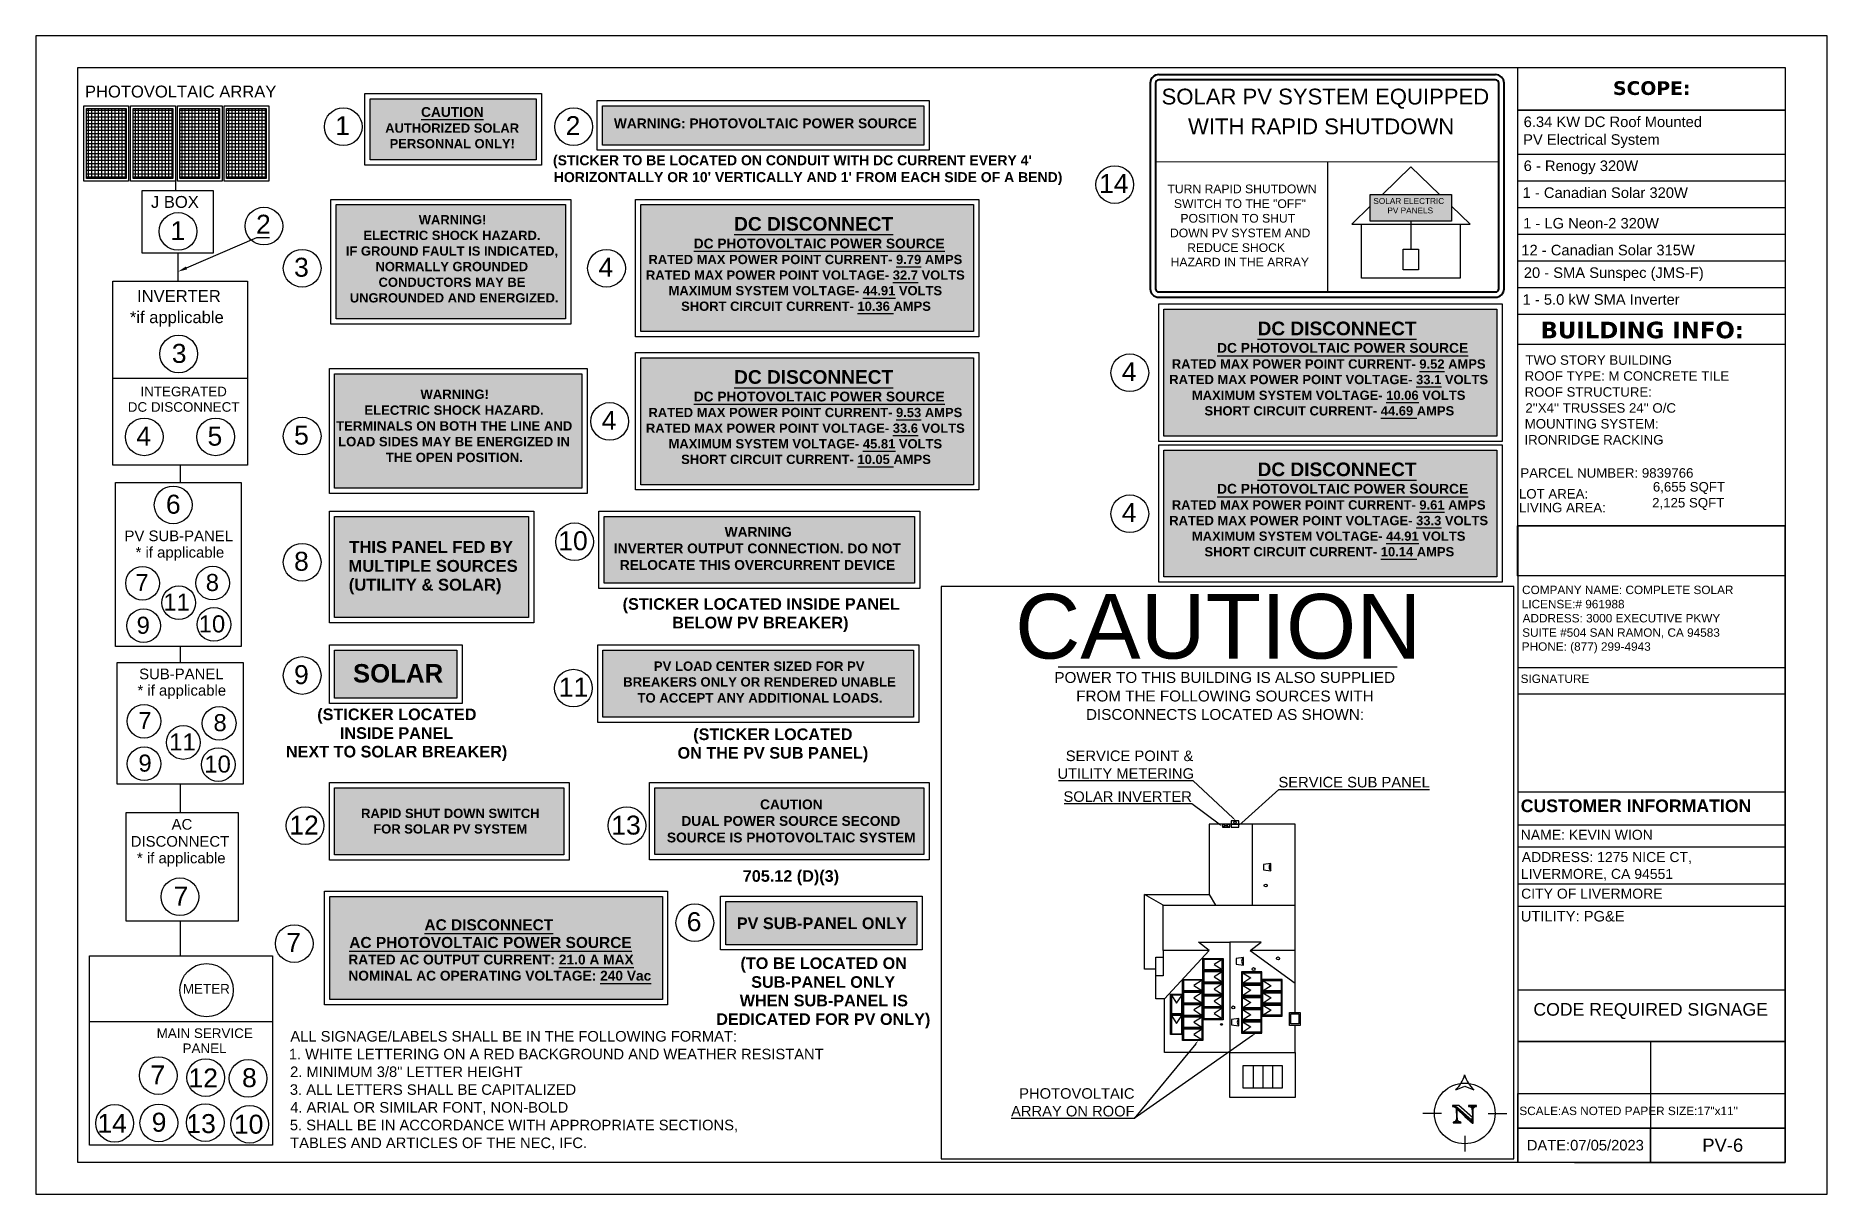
# Model space of a CAD drawing. Header units: inches. Extents: x 347 to 7477, y 1065 to 7514.
# Drawn here: x 3963 to 5663, y 4809 to 5909 of the extents above; entities that cross this region are included whole.
import ezdxf

# ---------------------------------------------------------------- set-up
doc = ezdxf.new("R2010")
doc.units = ezdxf.units.IN
doc.header["$MEASUREMENT"] = 0
for name, color, linetype in [('PDF5_Text', 7, 'Continuous'), ('PDF7_0', 7, 'Continuous'), ('PDF7_PDF4_0', 7, 'Continuous'), ('PDF7_PDF9_Geometry', 7, 'Continuous'), ('PDF7_PDF_0', 7, 'Continuous'), ('PDF7_PDF_Geometry', 7, 'Continuous'), ('PDF7_Text', 7, 'Continuous')]:
    doc.layers.add(name, color=color, linetype=linetype)
doc.styles.add('PDF Arial', font='arial.ttf')
doc.styles.add('PDF Arial Bold', font='arialbd.ttf')
doc.styles.add('PDF Verdana Bold', font='verdanab.ttf')
picture_1 = doc.add_image_def('image1.png', size_in_pixel=(45, 240))

msp = doc.modelspace()

# ---------------------------------------------------------------- texts
at = {"layer": 'PDF5_Text', "attachment_point": 7, "style": 'PDF Arial'}
for s, insert, char_height in [('1 - LG Neon-2 320W', (5374.7, 5725.6), 10), ('12 - Canadian Solar 315W', (5373, 5700.1), 10), ('PARCEL NUMBER: 9839766', (5372.1, 5489), 9), ('LOT AREA:', (5370.7, 5469.2), 9), ('LIVING AREA:', (5370.7, 5456.1), 9)]:
    msp.add_mtext(s, dxfattribs=dict(at, insert=insert, char_height=char_height))
at = {"layer": 'PDF7_Text', "attachment_point": 7}
for s, insert, char_height, style in [('SCOPE:', (5460, 5852.3), 13, 'PDF Verdana Bold'), ('PHOTOVOLTAIC ARRAY', (4010, 5850), 11.249, 'PDF Arial'), ('SOLAR PV SYSTEM EQUIPPED', (5031.6, 5839.4), 15, 'PDF Arial'), ('1', (4247.4, 5814.4), 18, 'PDF Arial'), ('2', (4466.1, 5814.4), 18, 'PDF Arial'), ('6.34 KW DC Roof Mounted', (5375.2, 5821.9), 10, 'PDF Arial'), ('WITH RAPID SHUTDOWN', (5056.7, 5815), 15, 'PDF Arial'), ('PV Electrical System', (5374.7, 5802.2), 10, 'PDF Arial'), ("(STICKER TO BE LOCATED ON CONDUIT WITH DC CURRENT EVERY 4'", (4454.1, 5782.9), 9.5, 'PDF Arial Bold'), ("HORIZONTALLY OR 10' VERTICALLY AND 1' FROM EACH SIDE OF A BEND)", (4454.9, 5766.9), 9.5, 'PDF Arial Bold'), ('6 - Renogy 320W', (5375.2, 5777.3), 10, 'PDF Arial'), ('14', (4972.3, 5759.5), 18, 'PDF Arial'), ('TURN RAPID SHUTDOWN', (5037.2, 5759.1), 8.25, 'PDF Arial'), ('1 - Canadian Solar 320W', (5374.2, 5754.6), 10, 'PDF Arial'), ('J BOX', (4072.6, 5745.2), 11.25, 'PDF Arial'), ('SWITCH TO THE "OFF"', (5043.3, 5745.1), 8.25, 'PDF Arial'), ('SOLAR ELECTRIC', (5232.6, 5749), 5.584, 'PDF Arial'), ('PV PANELS', (5245.9, 5740), 5.58, 'PDF Arial'), ('1', (4091.1, 5714.7), 18, 'PDF Arial'), ('2', (4172.3, 5720.8), 18, 'PDF Arial'), ('POSITION TO SHUT', (5049.5, 5731.2), 8.25, 'PDF Arial'), ('DOWN PV SYSTEM AND', (5039.6, 5717.3), 8.25, 'PDF Arial'), ('REDUCE SHOCK', (5055.9, 5703.3), 8.25, 'PDF Arial'), ('3', (4208.4, 5679.7), 18, 'PDF Arial'), ('4', (4497.3, 5680), 18, 'PDF Arial'), ('HAZARD IN THE ARRAY', (5040.2, 5689.7), 8.25, 'PDF Arial'), ('20 - SMA Sunspec (JMS-F)', (5375.3, 5675.8), 10, 'PDF Arial'), ('INVERTER', (4059.4, 5656), 11.25, 'PDF Arial'), ('1 - 5.0 kW SMA Inverter', (5374.2, 5653.2), 10, 'PDF Arial'), ('*if applicable', (4052.6, 5632.5), 11.249, 'PDF Arial'), ('BUILDING INFO:', (5391.2, 5621.2), 15.749, 'PDF Verdana Bold'), ('3', (4092.4, 5597.9), 18, 'PDF Arial'), ('4', (4993.9, 5580.8), 18, 'PDF Arial'), ('TWO STORY BUILDING', (5376.9, 5596.2), 9, 'PDF Arial'), ('INTEGRATED', (4062.6, 5566.3), 9.11, 'PDF Arial'), ('ROOF TYPE: M CONCRETE TILE', (5376.1, 5581.1), 9, 'PDF Arial'), ('DC DISCONNECT', (4050.6, 5551.6), 9.111, 'PDF Arial'), ('ROOF STRUCTURE:', (5376.1, 5565.9), 9, 'PDF Arial'), ("2''X4'' TRUSSES 24'' O/C", (5376.8, 5550.7), 9, 'PDF Arial'), ('4', (4500.3, 5534.6), 18, 'PDF Arial'), ('MOUNTING SYSTEM:', (5376.2, 5535.7), 9, 'PDF Arial'), ('4', (4058.7, 5519.6), 18, 'PDF Arial'), ('5', (4126.3, 5519.3), 18, 'PDF Arial'), ('5', (4208.4, 5520.3), 18, 'PDF Arial'), ('IRONRIDGE RACKING', (5375.9, 5520.5), 9, 'PDF Arial'), ('6,655 SQFT', (5497.8, 5473.5), 9, 'PDF Arial'), ('6', (4086.8, 5454.7), 18, 'PDF Arial'), ('4', (4993.9, 5447), 18, 'PDF Arial'), ('2,125 SQFT', (5497.1, 5458.4), 9, 'PDF Arial'), ('PV SUB-PANEL', (4047.5, 5428.7), 10.124, 'PDF Arial'), ('* if applicable', (4058, 5410.2), 10.124, 'PDF Arial'), ('10', (4459.1, 5420), 18, 'PDF Arial'), ('8', (4208.4, 5400.5), 18, 'PDF Arial'), ('7', (4057.8, 5381.4), 16.2, 'PDF Arial'), ('8', (4124.6, 5381.3), 16.2, 'PDF Arial'), ('11', (4084.4, 5362.9), 16.2, 'PDF Arial'), ('(STICKER LOCATED INSIDE PANEL', (4520.2, 5360.4), 11, 'PDF Arial Bold'), ('CAUTION', (4892.6, 5316.5), 61.35, 'PDF Arial'), ('COMPANY NAME: COMPLETE SOLAR', (5373.7, 5378.5), 8, 'PDF Arial'), ('LICENSE:# 961988', (5373.4, 5365), 8, 'PDF Arial'), ('9', (4059, 5340.7), 16.2, 'PDF Arial'), ('10', (4117.9, 5342), 16.2, 'PDF Arial'), ('BELOW PV BREAKER)', (4567.2, 5342.7), 11, 'PDF Arial Bold'), ('ADDRESS: 3000 EXECUTIVE PKWY', (5374.2, 5351.6), 8, 'PDF Arial'), ('SUITE #504 SAN RAMON, CA 94583', (5373.8, 5336.6), 8, 'PDF Arial'), ('PHONE: (877) 299-4943', (5373.4, 5322.4), 8, 'PDF Arial'), ('SUB-PANEL', (4061.4, 5297.6), 10.12, 'PDF Arial'), ('9', (4208.4, 5292.9), 18, 'PDF Arial'), ('POWER TO THIS BUILDING IS ALSO SUPPLIED', (4929.9, 5294.1), 10.334, 'PDF Arial'), ('* if applicable', (4059.8, 5279.1), 10.124, 'PDF Arial'), ('11', (4459.6, 5281.3), 18, 'PDF Arial'), ('FROM THE FOLLOWING SOURCES WITH', (4950.6, 5276.5), 10.334, 'PDF Arial'), ('SIGNATURE', (5372.3, 5294.1), 8, 'PDF Arial'), ('(STICKER LOCATED', (4230.4, 5255.6), 11, 'PDF Arial Bold'), ('DISCONNECTS LOCATED AS SHOWN:', (4959.9, 5259), 10.334, 'PDF Arial'), ('7', (4060.6, 5250.4), 16.2, 'PDF Arial'), ('8', (4131.9, 5248.2), 16.2, 'PDF Arial'), ('11', (4089.9, 5230.1), 16.2, 'PDF Arial'), ('INSIDE PANEL', (4251.9, 5241), 11, 'PDF Arial Bold'), ('(STICKER LOCATED', (4587.2, 5236.7), 11, 'PDF Arial Bold'), ('9', (4060.7, 5209.8), 16.2, 'PDF Arial'), ('10', (4123.2, 5208.9), 16.2, 'PDF Arial'), ('NEXT TO SOLAR BREAKER)', (4200.7, 5220.2), 11, 'PDF Arial Bold'), ('ON THE PV SUB PANEL)', (4572.3, 5219), 11, 'PDF Arial Bold'), ('SERVICE POINT &', (4940.7, 5219.9), 10, 'PDF Arial'), ('UTILITY METERING', (4932.8, 5203.1), 10, 'PDF Arial'), ('SERVICE SUB PANEL', (5142.5, 5194.9), 10, 'PDF Arial'), ('SOLAR INVERTER', (4938.5, 5181.2), 10, 'PDF Arial'), ('12', (4203.9, 5150.3), 18, 'PDF Arial'), ('13', (4509.4, 5150), 18, 'PDF Arial'), ('CUSTOMER INFORMATION', (5372.4, 5171.4), 12, 'PDF Arial Bold'), ('AC', (4092.2, 5154.8), 10.12, 'PDF Arial'), ('NAME: KEVIN WION', (5372.4, 5145.2), 9.5, 'PDF Arial'), ('DISCONNECT', (4053.4, 5138.6), 10.12, 'PDF Arial'), ('* if applicable', (4059.3, 5119.9), 10.124, 'PDF Arial'), ('ADDRESS: 1275 NICE CT,', (5373.4, 5122.4), 9.5, 'PDF Arial'), ('705.12 (D)(3)', (4634.2, 5102.1), 11, 'PDF Arial Bold'), ('LIVERMORE, CA 94551', (5372.5, 5106.4), 9.5, 'PDF Arial'), ('7', (4094, 5082.8), 18, 'PDF Arial'), ('CITY OF LIVERMORE', (5372.8, 5089.3), 9.5, 'PDF Arial'), ('6', (4581, 5058.3), 18, 'PDF Arial'), ('UTILITY: PG&E', (5372.4, 5067.6), 10, 'PDF Arial'), ('7', (4200.9, 5038.8), 18, 'PDF Arial'), ('(TO BE LOCATED ON', (4632, 5019.3), 11, 'PDF Arial Bold'), ('SUB-PANEL ONLY', (4642.2, 5004.6), 11, 'PDF Arial Bold'), ('METER', (4102.9, 4999.3), 9.11, 'PDF Arial'), ('WHEN SUB-PANEL IS', (4631.3, 4987), 11, 'PDF Arial Bold'), ('DEDICATED FOR PV ONLY)', (4609, 4966.2), 11, 'PDF Arial Bold'), ('CODE REQUIRED SIGNAGE', (5384.4, 4975), 12, 'PDF Arial'), ('MAIN SERVICE', (4078, 4957), 9.111, 'PDF Arial'), ('ALL SIGNAGE/LABELS SHALL BE IN THE FOLLOWING FORMAT:', (4204.9, 4953.6), 10, 'PDF Arial'), ('PANEL', (4102.6, 4942.8), 9.11, 'PDF Arial'), ('1. WHITE LETTERING ON A RED BACKGROUND AND WEATHER RESISTANT', (4203.4, 4936.7), 10, 'PDF Arial'), ('7', (4072.1, 4913), 18, 'PDF Arial'), ('2. MINIMUM 3/8" LETTER HEIGHT', (4204.6, 4919.9), 10, 'PDF Arial'), ('12', (4108.2, 4910.2), 18, 'PDF Arial'), ('8', (4159, 4910.2), 18, 'PDF Arial'), ('3. ALL LETTERS SHALL BE CAPITALIZED', (4204.4, 4903), 10, 'PDF Arial'), ('4. ARIAL OR SIMILAR FONT, NON-BOLD', (4204.7, 4884.4), 10, 'PDF Arial'), ('PHOTOVOLTAIC', (4896.5, 4899.3), 10, 'PDF Arial'), ('14', (4021.8, 4867.1), 18, 'PDF Arial'), ('9', (4073.3, 4867.9), 18, 'PDF Arial'), ('13', (4106.2, 4866.6), 18, 'PDF Arial'), ('10', (4151.3, 4866), 18, 'PDF Arial'), ('5. SHALL BE IN ACCORDANCE WITH APPROPRIATE SECTIONS,', (4204.4, 4867.6), 10, 'PDF Arial'), ('ARRAY ON ROOF', (4888.8, 4882.5), 10, 'PDF Arial'), ('SCALE:AS NOTED PAPER SIZE:17"x11"', (5371.1, 4883.8), 8, 'PDF Arial'), ('TABLES AND ARTICLES OF THE NEC, IFC.', (4204.7, 4850.7), 10, 'PDF Arial'), ('PV-6', (5544.7, 4848.9), 12.5, 'PDF Arial'), ('DATE:07/05/2023', (5378.2, 4850.2), 10, 'PDF Arial')]:
    msp.add_mtext(s, dxfattribs=dict(at, insert=insert, char_height=char_height, style=style))
at = {"layer": 'PDF7_Text', "color": 7, "true_color": 0xfcfcfc, "attachment_point": 7, "style": 'PDF Arial Bold'}
for s, insert, char_height in [('CAUTION', (4328.9, 5831.6), 9.33), ('AUTHORIZED SOLAR', (4294.9, 5816.6), 8.8), ('WARNING: PHOTOVOLTAIC POWER SOURCE', (4511.9, 5820.8), 9.329), ('PERSONNAL ONLY!', (4299.1, 5801.8), 8.8), ('DC DISCONNECT', (4626, 5723.5), 12.957), ('DC PHOTOVOLTAIC POWER SOURCE', (4587.6, 5706.7), 9.329), ('RATED MAX POWER POINT CURRENT- 9.79 AMPS', (4544.7, 5691.8), 8.8), ('RATED MAX POWER POINT VOLTAGE- 32.7 VOLTS', (4542.3, 5677), 8.8), ('MAXIMUM SYSTEM VOLTAGE- 44.91 VOLTS', (4563.8, 5662.2), 8.8), ('SHORT CIRCUIT CURRENT- 10.36 AMPS', (4575.7, 5647.4), 8.8), ('DC DISCONNECT', (5122.7, 5624.2), 12.957), ('DC PHOTOVOLTAIC POWER SOURCE', (5084.3, 5607.6), 9.329), ('RATED MAX POWER POINT CURRENT- 9.52 AMPS', (5041.3, 5592.6), 8.8), ('DC DISCONNECT', (4626, 5578.1), 12.957), ('RATED MAX POWER POINT VOLTAGE- 33.1 VOLTS', (5038.9, 5577.8), 8.8), ('WARNING!', (4328.3, 5563.8), 8.91), ('DC PHOTOVOLTAIC POWER SOURCE', (4587.6, 5561.4), 9.329), ('MAXIMUM SYSTEM VOLTAGE- 10.06 VOLTS', (5060.4, 5562.9), 8.8), ('TERMINALS ON BOTH THE LINE AND', (4248.3, 5533.7), 8.913), ('ELECTRIC SHOCK HAZARD.', (4275.1, 5548.7), 8.913), ('RATED MAX POWER POINT CURRENT- 9.53 AMPS', (4544.7, 5546.5), 8.8), ('SHORT CIRCUIT CURRENT- 44.69 AMPS', (5072.3, 5548.1), 8.8), ('LOAD SIDES MAY BE ENERGIZED IN', (4250.2, 5518.8), 8.913), ('RATED MAX POWER POINT VOLTAGE- 33.6 VOLTS', (4542.3, 5531.6), 8.8), ('MAXIMUM SYSTEM VOLTAGE- 45.81 VOLTS', (4563.8, 5516.8), 8.8), ('THE OPEN POSITION.', (4295.5, 5503.8), 8.913), ('SHORT CIRCUIT CURRENT- 10.05 AMPS', (4575.7, 5502), 8.8), ('DC DISCONNECT', (5122.7, 5490.4), 12.957), ('DC PHOTOVOLTAIC POWER SOURCE', (5084.3, 5473.8), 9.329), ('RATED MAX POWER POINT CURRENT- 9.61 AMPS', (5041.3, 5458.8), 8.8), ('WARNING', (4617, 5432.9), 9.33), ('RATED MAX POWER POINT VOLTAGE- 33.3 VOLTS', (5038.9, 5443.9), 8.8), ('THIS PANEL FED BY', (4260.8, 5417.6), 11.249), ('INVERTER OUTPUT CONNECTION. DO NOT', (4511.9, 5417.2), 9.329), ('MAXIMUM SYSTEM VOLTAGE- 44.91 VOLTS', (5060.4, 5429.1), 8.8), ('SHORT CIRCUIT CURRENT- 10.14 AMPS', (5072.3, 5414.3), 8.8), ('MULTIPLE SOURCES', (4260, 5399.6), 11.249), ('RELOCATE THIS OVERCURRENT DEVICE', (4517.5, 5401.5), 9.329), ('(UTILITY & SOLAR)', (4260.3, 5378.5), 11.249), ('SOLAR', (4264.3, 5294.4), 17.5), ('PV LOAD CENTER SIZED FOR PV', (4549.8, 5305.6), 8.913), ('BREAKERS ONLY OR RENDERED UNABLE', (4520.7, 5290.6), 8.913), ('TO ACCEPT ANY ADDITIONAL LOADS.', (4534.3, 5275.5), 8.913), ('DUAL POWER SOURCE SECOND', (4575.9, 5158.4), 9.329), ('CAUTION', (4650.6, 5174.1), 9.33), ('SOURCE IS PHOTOVOLTAIC SYSTEM', (4562.2, 5142.7), 9.329), ('AC DISCONNECT', (4332.1, 5059.2), 10.495), ('PV SUB-PANEL ONLY', (4628.5, 5060.4), 11), ('AC PHOTOVOLTAIC POWER SOURCE', (4260.8, 5042.4), 10.495), ('RATED AC OUTPUT CURRENT: 21.0 A MAX', (4259.9, 5026.8), 9.329), ('NOMINAL AC OPERATING VOLTAGE: 240 Vac', (4259.9, 5011.5), 9.329)]:
    msp.add_mtext(s, dxfattribs=dict(at, insert=insert, char_height=char_height))
at = {"layer": 'PDF7_Text', "color": 7, "true_color": 0xffffff, "char_height": 8.8, "attachment_point": 7, "style": 'PDF Arial Bold'}
for s, insert in [('WARNING!', (4326.7, 5729.6)), ('ELECTRIC SHOCK HAZARD.', (4274.2, 5714.7)), ('IF GROUND FAULT IS INDICATED,', (4257.5, 5698)), ('NORMALLY GROUNDED', (4285.7, 5685.1)), ('CONDUCTORS MAY BE', (4288.6, 5670.2)), ('UNGROUNDED AND ENERGIZED.', (4261.3, 5655.4)), ('RAPID SHUT DOWN SWITCH', (4272, 5165.9)), ('FOR SOLAR PV SYSTEM', (4283.6, 5151.1))]:
    msp.add_mtext(s, dxfattribs=dict(at, insert=insert))

# ---------------------------------------------------------------- linework, layer by layer
at = {"layer": 'PDF7_0', "lineweight": 25}
for points in [[(3963.3, 5908.7), (3963.3, 4808.8), (5663.2, 4808.8), (5663.2, 5908.7)], [(4275.7, 5854), (4443.1, 5854), (4443.1, 5785.8), (4275.7, 5785.8)], [(4280.7, 5849), (4438.1, 5849), (4438.1, 5790.8), (4280.7, 5790.8)], [(4495.9, 5847.2), (4811, 5847.2), (4811, 5800), (4495.9, 5800)], [(4501, 5842.2), (4805.9, 5842.2), (4805.9, 5805), (4501, 5805)], [(5623.2, 5838.2), (5369.8, 5838.2)], [(5623.2, 5838.2), (5623.2, 5644.2), (5369.8, 5644.2), (5369.8, 5838.2)], [(4243.4, 5753.4), (4470.9, 5753.4), (4470.9, 5635), (4243.4, 5635)], [(4248.4, 5748.4), (4465.9, 5748.4), (4465.9, 5640), (4248.4, 5640)], [(4532.3, 5753.4), (4858.1, 5753.4), (4858.1, 5622.9), (4532.3, 5622.9)], [(4537.3, 5748.4), (4853.1, 5748.4), (4853.1, 5627.9), (4537.3, 5627.9)], [(5028.9, 5654.1), (5354.7, 5654.1), (5354.7, 5523.6), (5028.9, 5523.6)], [(5033.9, 5649.1), (5349.7, 5649.1), (5349.7, 5528.6), (5033.9, 5528.6)], [(4241.9, 5592.7), (4486.4, 5592.7), (4486.4, 5474.2), (4241.9, 5474.2)], [(4532.3, 5608), (4858.1, 5608), (4858.1, 5477.5), (4532.3, 5477.5)], [(4537.3, 5603), (4853.1, 5603), (4853.1, 5482.5), (4537.3, 5482.5)], [(4246.9, 5587.7), (4481.4, 5587.7), (4481.4, 5479.2), (4246.9, 5479.2)], [(5028.9, 5520.4), (5354.7, 5520.4), (5354.7, 5389.9), (5028.9, 5389.9)], [(5033.9, 5515.4), (5349.7, 5515.4), (5349.7, 5394.9), (5033.9, 5394.9)], [(4241.9, 5457.3), (4436, 5457.3), (4436, 5351.4), (4241.9, 5351.4)], [(4497.6, 5457.3), (4802.2, 5457.3), (4802.2, 5383.9), (4497.6, 5383.9)], [(4246.9, 5452.3), (4431, 5452.3), (4431, 5356.3), (4246.9, 5356.3)], [(4502.7, 5452.3), (4797.2, 5452.3), (4797.2, 5388.9), (4502.7, 5388.9)], [(5369.8, 5395.9), (5369.8, 5443.4), (5623.2, 5443.4), (5623.2, 5395.9)], [(4241.9, 5330.3), (4367.8, 5330.3), (4367.8, 5274.8), (4241.9, 5274.8)], [(4246.9, 5325.3), (4362.8, 5325.3), (4362.8, 5279.8), (4246.9, 5279.8)], [(4496.5, 5330.3), (4801.2, 5330.3), (4801.2, 5256.8), (4496.5, 5256.8)], [(4501.5, 5325.3), (4796.2, 5325.3), (4796.2, 5261.8), (4501.5, 5261.8)], [(4241.9, 5199.8), (4469.4, 5199.8), (4469.4, 5126), (4241.9, 5126)], [(4246.9, 5194.8), (4464.4, 5194.8), (4464.4, 5131), (4246.9, 5131)], [(4545.8, 5199.8), (4811.1, 5199.8), (4811.1, 5126.3), (4545.8, 5126.3)], [(4550.8, 5194.8), (4806.1, 5194.8), (4806.1, 5131.3), (4550.8, 5131.3)], [(5096.4, 5157.2), (5096.4, 5160.3), (5089.4, 5160.3), (5089.4, 5157.2)], [(5104.8, 5160.3), (5104.8, 5163.4), (5097.7, 5163.4), (5097.7, 5160.3)], [(5104.8, 5157.2), (5104.8, 5160.3), (5097.7, 5160.3), (5097.7, 5157.2)], [(5135.3, 5115.9), (5135.3, 5122.9), (5128.4, 5122), (5128.4, 5116.8)], [(4237.2, 5096.6), (4562.9, 5096.6), (4562.9, 4988.7), (4237.2, 4988.7)], [(4242.2, 5091.6), (4557.9, 5091.6), (4557.9, 4993.7), (4242.2, 4993.7)], [(4613.1, 5091.8), (4804.5, 5091.8), (4804.5, 5040.7), (4613.1, 5040.7)], [(4618.1, 5086.8), (4799.5, 5086.8), (4799.5, 5045.7), (4618.1, 5045.7)], [(5070.9, 5021), (5070.9, 5032.6), (5090.1, 5032.6), (5090.1, 5021)], [(5089.2, 5022), (5089.2, 5031.7), (5071.8, 5031.7), (5071.8, 5022)], [(5109.2, 5026.4), (5109.2, 5033.4), (5102.3, 5032.6), (5102.3, 5027.3)], [(5070.9, 5009.4), (5070.9, 5021), (5090.1, 5021), (5090.1, 5009.4)], [(5089.2, 5010.3), (5089.2, 5020), (5071.8, 5020), (5071.8, 5010.3)], [(5126.8, 5008.2), (5126.8, 5019.9), (5107.6, 5019.9), (5107.6, 5008.2)], [(5108.5, 5009.1), (5108.5, 5018.9), (5125.8, 5018.9), (5125.8, 5009.1)], [(5051.6, 4979.5), (5040, 4979.5), (5040, 4998.8), (5051.6, 4998.8)], [(5050.7, 4997.9), (5040.9, 4997.9), (5040.9, 4980.4), (5050.7, 4980.4)], [(5051.6, 5001.2), (5051.6, 5012.8), (5070.9, 5012.8), (5070.9, 5001.2)], [(5051.6, 4989.5), (5051.6, 5001.2), (5070.9, 5001.2), (5070.9, 4989.5)], [(5070, 5002.1), (5070, 5011.9), (5052.5, 5011.9), (5052.5, 5002.1)], [(5070, 4990.4), (5070, 5000.2), (5052.5, 5000.2), (5052.5, 4990.4)], [(5070.9, 4997.8), (5070.9, 5009.4), (5090.1, 5009.4), (5090.1, 4997.8)], [(5070.9, 4986.2), (5070.9, 4997.8), (5090.1, 4997.8), (5090.1, 4986.2)], [(5089.2, 4998.7), (5089.2, 5008.4), (5071.8, 5008.4), (5071.8, 4998.7)], [(5126.8, 4996.6), (5126.8, 5008.2), (5107.6, 5008.2), (5107.6, 4996.6)], [(5108.5, 4997.5), (5108.5, 5007.3), (5125.8, 5007.3), (5125.8, 4997.5)], [(5146.1, 5001), (5146.1, 5012.6), (5126.8, 5012.6), (5126.8, 5001)], [(5146.1, 4989.3), (5146.1, 5001), (5126.8, 5001), (5126.8, 4989.3)], [(5127.7, 5002), (5127.7, 5011.7), (5145.1, 5011.7), (5145.1, 5002)], [(5127.7, 4990.3), (5127.7, 5000.1), (5145.1, 5000.1), (5145.1, 4990.3)], [(5051.6, 4977.9), (5051.6, 4989.5), (5070.9, 4989.5), (5070.9, 4977.9)], [(5070, 4978.8), (5070, 4988.6), (5052.5, 4988.6), (5052.5, 4978.8)], [(5070.9, 4974.5), (5070.9, 4986.2), (5090.1, 4986.2), (5090.1, 4974.5)], [(5089.2, 4987.1), (5089.2, 4996.8), (5071.8, 4996.8), (5071.8, 4987.1)], [(5089.2, 4975.5), (5089.2, 4985.3), (5071.8, 4985.3), (5071.8, 4975.5)], [(5126.8, 4985), (5126.8, 4996.6), (5107.6, 4996.6), (5107.6, 4985)], [(5126.8, 4973.4), (5126.8, 4985), (5107.6, 4985), (5107.6, 4973.4)], [(5108.5, 4985.9), (5108.5, 4995.7), (5125.8, 4995.7), (5125.8, 4985.9)], [(5108.5, 4974.3), (5108.5, 4984.1), (5125.8, 4984.1), (5125.8, 4974.3)], [(5146.1, 4977.8), (5146.1, 4989.3), (5126.8, 4989.3), (5126.8, 4977.8)], [(5127.7, 4978.7), (5127.7, 4988.4), (5145.1, 4988.4), (5145.1, 4978.7)], [(5153, 4981.4), (5163.2, 4981.4), (5163.2, 4969), (5153, 4969)], [(5051.6, 4960.3), (5040, 4960.3), (5040, 4979.5), (5051.6, 4979.5)], [(5050.7, 4978.6), (5040.9, 4978.6), (5040.9, 4961.2), (5050.7, 4961.2)], [(5051.6, 4966.3), (5051.6, 4977.9), (5070.9, 4977.9), (5070.9, 4966.3)], [(5051.6, 4954.7), (5051.6, 4966.3), (5070.9, 4966.3), (5070.9, 4954.7)], [(5070, 4967.3), (5070, 4977), (5052.5, 4977), (5052.5, 4967.3)], [(5070, 4955.7), (5070, 4965.4), (5052.5, 4965.4), (5052.5, 4955.7)], [(5105, 4968.6), (5105, 4975.6), (5098, 4974.7), (5098, 4969.5)], [(5126.8, 4961.7), (5126.8, 4973.4), (5107.6, 4973.4), (5107.6, 4961.7)], [(5108.5, 4962.6), (5108.5, 4972.5), (5125.8, 4972.5), (5125.8, 4962.6)], [(5154.4, 4979.9), (5161.8, 4979.9), (5161.8, 4970.5), (5154.4, 4970.5)], [(5109, 4931), (5146.1, 4931), (5146.1, 4909.6), (5109, 4909.6)]]:
    msp.add_lwpolyline(points, close=True, dxfattribs=at)
for points in [[(5369.8, 5443.4), (5369.8, 5878.7)], [(5369.8, 5796.3), (5623.2, 5796.3)], [(5369.8, 5770.9), (5623.2, 5770.9)], [(5369.8, 5745.6), (5623.2, 5745.6)], [(4106.4, 5688.3), (4173, 5717.2), (4185, 5717.2)], [(5369.8, 5720.3), (5623.2, 5720.3)], [(5369.8, 5694.9), (5623.2, 5694.9)], [(5369.8, 5669.6), (5623.2, 5669.6)], [(5369.8, 5615.9), (5623.2, 5615.9)], [(5369.9, 5308.9), (5623.3, 5308.9)], [(5369.9, 5284), (5623.3, 5284)], [(5099.2, 5166.1), (5061.7, 5201.2), (5061.6, 5201.2), (4933.9, 5201.2)], [(5107.7, 5161.4), (5143, 5193.1), (5143.2, 5193.1), (5285.7, 5193.1)], [(5086.1, 5160.2), (5060.4, 5179.3), (5060.3, 5179.3), (4939.1, 5179.3)], [(5033, 5040.1), (5033, 5083.3), (5158.3, 5083.3), (5158.3, 5160.3), (5076.7, 5160.3), (5076.7, 5093.5)], [(5096.4, 5160.3), (5089.4, 5157.2)], [(5089.4, 5160.3), (5096.4, 5157.2)], [(5117.5, 5160.3), (5117.5, 5083.3)], [(5026.2, 5022.5), (5015.4, 5022.5), (5015.4, 5093.5), (5076.7, 5093.5), (5082.8, 5083.3)], [(5033, 5083.3), (5015.4, 5093.5)], [(5158.3, 4981.4), (5158.3, 5083.3)], [(5076.8, 5040.1), (5033, 5040.1), (5033, 5016), (5026.2, 5016)], [(5034.4, 4994.2), (5026.2, 4994.2), (5026.2, 5033.9), (5033, 5033.9)], [(5158.3, 4943.4), (5158.3, 4900.6), (5096.3, 4900.6), (5096.3, 4943.4), (5034.4, 4943.4), (5034.4, 4994.2), (5076.8, 5040.1), (5066.5, 5048.1), (5096.3, 5048.1)], [(5089.2, 5031.7), (5081.4, 5026.8), (5089, 5022)], [(5158.3, 5040.1), (5115.8, 5040.1), (5126, 5048.1), (5096.3, 5048.1), (5096.3, 4943.4), (5158.3, 4943.4), (5158.3, 4969)], [(5115.8, 5040.1), (5158.3, 5009.1)], [(5089.2, 5020), (5081.4, 5015.2), (5089, 5010.3)], [(5108.5, 5018.9), (5116.3, 5014.1), (5108.8, 5009.1)], [(5040.9, 4997.9), (5045.8, 4990.1), (5050.7, 4997.6)], [(5070, 5011.9), (5062.2, 5007), (5069.7, 5002.1)], [(5070, 5000.2), (5062.2, 4995.3), (5069.7, 4990.4)], [(5089.2, 5008.4), (5081.4, 5003.6), (5089, 4998.7)], [(5108.5, 5007.3), (5116.3, 5002.4), (5108.8, 4997.5)], [(5127.7, 5011.7), (5135.5, 5006.8), (5128, 5002)], [(5127.7, 5000.1), (5135.5, 4995.2), (5128, 4990.3)], [(5070, 4988.6), (5062.2, 4983.7), (5069.7, 4978.8)], [(5089.2, 4996.8), (5081.4, 4992), (5089, 4987.1)], [(5089.2, 4985.3), (5081.4, 4980.4), (5089, 4975.5)], [(5108.5, 4995.7), (5116.3, 4990.8), (5108.8, 4985.9)], [(5108.5, 4984.1), (5116.3, 4979.2), (5108.8, 4974.3)], [(5127.7, 4988.4), (5135.5, 4983.5), (5128, 4978.7)], [(5040.9, 4978.6), (5045.8, 4970.8), (5050.7, 4978.4)], [(5070, 4977), (5062.2, 4972.1), (5069.7, 4967.3)], [(5070, 4965.4), (5062.2, 4960.5), (5069.7, 4955.7)], [(5108.5, 4972.5), (5116.3, 4967.6), (5108.8, 4962.6)], [(5117.8, 4959.5), (5005.6, 4880.6), (5005.4, 4880.6), (4888.8, 4880.6)], [(5064, 4951.6), (5005.6, 4880.6)], [(5118.4, 4931), (5118.4, 4909.6)], [(5127.6, 4931), (5127.6, 4909.6)], [(5136.9, 4931), (5136.9, 4909.6)]]:
    msp.add_lwpolyline(points, dxfattribs=at)
at = {"layer": 'PDF7_0', "color": 7, "lineweight": 25, "true_color": 0xfcfcfc}
for points in [[(4328.9, 5829.1), (4388.3, 5829.1)], [(4626, 5719.9), (4776.8, 5719.9)], [(4587.6, 5704.2), (4825.9, 5704.2)], [(4779.6, 5689.4), (4803.5, 5689.4)], [(4776.5, 5674.6), (4800.5, 5674.6)], [(4743, 5644.9), (4773.8, 5644.9), (4777.3, 5644.9)], [(4748.2, 5659.7), (4779, 5659.7)], [(5122.7, 5620.6), (5273.5, 5620.6)], [(5084.3, 5604.9), (5322.5, 5604.9)], [(5276.2, 5590.1), (5300.2, 5590.1)], [(4587.6, 5558.8), (4825.9, 5558.8)], [(4626, 5574.5), (4776.8, 5574.5)], [(5244.8, 5560.5), (5275.6, 5560.5)], [(5273.1, 5575.3), (5297.1, 5575.3)], [(4779.6, 5544), (4803.5, 5544)], [(5239.7, 5545.7), (5270.4, 5545.7), (5273.9, 5545.7)], [(4776.5, 5529.2), (4800.5, 5529.2)], [(4748.2, 5514.4), (4779, 5514.4)], [(4743, 5499.5), (4773.8, 5499.5), (4777.3, 5499.5)], [(5122.7, 5486.9), (5273.5, 5486.9)], [(5084.3, 5471.1), (5322.5, 5471.1)], [(5273.1, 5441.5), (5297.1, 5441.5)], [(5276.2, 5456.3), (5300.2, 5456.3)], [(5244.8, 5426.7), (5275.6, 5426.7)], [(5239.7, 5411.8), (5270.4, 5411.8), (5273.9, 5411.8)], [(4332.1, 5056.3), (4454.3, 5056.3)], [(4260.8, 5039.5), (4528.8, 5039.5)], [(4459.7, 5024.2), (4485, 5024.2), (4530.7, 5024.2)], [(4498.8, 5009), (4547.3, 5009)]]:
    msp.add_lwpolyline(points, dxfattribs=at)
at = {"layer": 'PDF7_0', "lineweight": 25}
for centre, radius in [((5101.2, 5161.9), 1.04), ((5130.4, 5101.9), 1.41), ((5142.1, 5032.7), 1.41), ((5118.9, 5022.5), 1.41), ((5099.6, 4986.1), 1.41), ((5088.4, 4970), 0.863)]:
    msp.add_circle(centre, radius, dxfattribs=at)
for centre, end in [((5138.1, 5119.4), 230.5486), ((5112.1, 5030), 230.5486), ((5107.9, 4972.1), 230.5489)]:
    msp.add_arc(centre, 4.5, 129.4514, end, dxfattribs=at)
at = {"layer": 'PDF7_0', "color": 1, "transparency": 33554559}
for points in [[(4438.1, 5849), (4280.7, 5849), (4438.1, 5790.8)], [(4280.7, 5849), (4438.1, 5790.8), (4280.7, 5790.8)], [(4805.9, 5842.2), (4501, 5842.2), (4805.9, 5805)], [(4501, 5842.2), (4805.9, 5805), (4501, 5805)], [(4465.9, 5748.4), (4248.4, 5748.4), (4465.9, 5640)], [(4248.4, 5748.4), (4465.9, 5640), (4248.4, 5640)], [(4853.1, 5748.4), (4537.3, 5748.4), (4853.1, 5627.9)], [(4537.3, 5748.4), (4853.1, 5627.9), (4537.3, 5627.9)], [(5349.7, 5649.1), (5033.9, 5649.1), (5349.7, 5528.6)], [(5033.9, 5649.1), (5349.7, 5528.6), (5033.9, 5528.6)], [(4853.1, 5603), (4537.3, 5603), (4853.1, 5482.5)], [(4537.3, 5603), (4853.1, 5482.5), (4537.3, 5482.5)], [(4481.4, 5587.7), (4246.9, 5587.7), (4481.4, 5479.2)], [(4246.9, 5587.7), (4481.4, 5479.2), (4246.9, 5479.2)], [(5349.7, 5515.4), (5033.9, 5515.4), (5349.7, 5394.9)], [(5033.9, 5515.4), (5349.7, 5394.9), (5033.9, 5394.9)], [(4431, 5452.3), (4246.9, 5452.3), (4431, 5356.3)], [(4246.9, 5452.3), (4431, 5356.3), (4246.9, 5356.3)], [(4797.2, 5452.3), (4502.7, 5452.3), (4797.2, 5388.9)], [(4502.7, 5452.3), (4797.2, 5388.9), (4502.7, 5388.9)], [(4362.8, 5325.3), (4246.9, 5325.3), (4362.8, 5279.8)], [(4246.9, 5325.3), (4362.8, 5279.8), (4246.9, 5279.8)], [(4796.2, 5325.3), (4501.5, 5325.3), (4796.2, 5261.8)], [(4501.5, 5325.3), (4796.2, 5261.8), (4501.5, 5261.8)], [(4464.4, 5194.8), (4246.9, 5194.8), (4464.4, 5131)], [(4246.9, 5194.8), (4464.4, 5131), (4246.9, 5131)], [(4806.1, 5194.8), (4550.8, 5194.8), (4806.1, 5131.3)], [(4550.8, 5194.8), (4806.1, 5131.3), (4550.8, 5131.3)], [(4557.9, 5091.6), (4242.2, 5091.6), (4557.9, 4993.7)], [(4242.2, 5091.6), (4557.9, 4993.7), (4242.2, 4993.7)], [(4799.5, 5086.8), (4618.1, 5086.8), (4799.5, 5045.7)], [(4618.1, 5086.8), (4799.5, 5045.7), (4618.1, 5045.7)]]:
    msp.add_solid(points, dxfattribs=at)
at = {"layer": 'PDF7_0', "transparency": 33554559}
for points in [[(4106.9, 5686.9), (4098.1, 5684.7), (4105.8, 5689.7)], [(5086.6, 5160.7), (5089.4, 5157.8), (5085.8, 5159.6)], [(5099.7, 5166.6), (5102.2, 5163.4), (5098.8, 5165.6)], [(5108.1, 5160.9), (5104.8, 5158.7), (5107.3, 5161.9)], [(5063.4, 4952), (5066.5, 4954.7), (5064.4, 4951.2)], [(5117.5, 4960), (5121.1, 4961.7), (5118.2, 4958.9)]]:
    msp.add_solid(points, dxfattribs=at)
at = {"layer": 'PDF7_PDF4_0', "lineweight": 40}
for points in [[(5029, 5660.5), (5348.5, 5660.5, 0.414214), (5356.6, 5668.6), (5356.6, 5789.1), (5356.6, 5863.8, 0.414579), (5348.5, 5871.9)], [(5029, 5665.5), (5348.5, 5665.5, 0.414214), (5351.6, 5668.6), (5351.6, 5789.1), (5351.6, 5863.8, 0.414213), (5348.5, 5866.9)]]:
    msp.add_lwpolyline(points, format="xyb", dxfattribs=at)
for points in [[(5348.5, 5871.8), (5029, 5871.8)], [(5348.5, 5866.8), (5029, 5866.8)], [(5020.8, 5863.8), (5020.8, 5789.1), (5020.8, 5668.6)], [(5025.8, 5863.8), (5025.8, 5789.1), (5025.8, 5668.6)]]:
    msp.add_lwpolyline(points, dxfattribs=at)
at = {"layer": 'PDF7_PDF4_0', "lineweight": 20}
msp.add_lwpolyline([(5351.6, 5789.1), (5025.8, 5789.1)], dxfattribs=at)
at = {"layer": 'PDF7_PDF4_0', "lineweight": 25}
msp.add_lwpolyline([(5189.5, 5665.5), (5189.5, 5789.1)], dxfattribs=at)
at = {"layer": 'PDF7_PDF4_0', "lineweight": 30}
for points in [[(5295.2, 5758), (5268.2, 5784.4), (5241.3, 5758)], [(5229.6, 5746.8), (5212.2, 5729.7), (5324.4, 5729.7), (5306.8, 5746.8)], [(5315.1, 5729.7), (5315.1, 5678.5), (5221.4, 5678.5), (5221.4, 5729.7)], [(5268.2, 5732.6), (5268.2, 5706.2)]]:
    msp.add_lwpolyline(points, dxfattribs=at)
at = {"layer": 'PDF7_PDF4_0', "lineweight": 25}
for points in [[(5229.6, 5758), (5306.8, 5758), (5306.8, 5732.6), (5229.6, 5732.6)], [(5261, 5706.2), (5275.5, 5706.2), (5275.5, 5686.6), (5261, 5686.6)]]:
    msp.add_lwpolyline(points, close=True, dxfattribs=at)
at = {"layer": 'PDF7_PDF4_0', "lineweight": 40}
for centre, radius, start, end in [((5028.9, 5863.8), 8.13, 90, 180), ((5028.9, 5863.8), 3.13, 90, 180), ((5028.9, 5668.6), 8.13, 180, 270), ((5028.9, 5668.6), 3.13, 180, 270)]:
    msp.add_arc(centre, radius, start, end, dxfattribs=at)
at = {"layer": 'PDF7_PDF4_0', "color": 252, "true_color": 0x929398, "transparency": 33554559}
for points in [[(5029, 5866.8), (5349.1, 5866.8), (5028.5, 5866.8)], [(5348.5, 5866.8), (5029, 5866.8), (5349.1, 5866.8)]]:
    msp.add_solid(points, dxfattribs=at)
at = {"layer": 'PDF7_PDF4_0', "color": 2, "transparency": 33554559}
for points in [[(5306.8, 5758), (5229.6, 5758), (5306.8, 5732.6)], [(5229.6, 5758), (5306.8, 5732.6), (5229.6, 5732.6)]]:
    msp.add_solid(points, dxfattribs=at)
at = {"layer": 'PDF7_PDF9_Geometry', "lineweight": 30}
msp.add_lwpolyline([(5310.6, 4908.1, 0.153116), (5319.2, 4922.1, 0.153141), (5327.9, 4908.1)], format="xyb", dxfattribs=at)
for points in [[(5310.7, 4908), (5319.3, 4911.5), (5327.9, 4908)], [(5297.2, 4885.4), (5279.4, 4885.3)], [(5326.6, 4881.6), (5313.7, 4892.9), (5307.7, 4892.9), (5307.8, 4892.1), (5307.9, 4892.1), (5310.1, 4892.1), (5310.3, 4892.1), (5310.9, 4892), (5311.3, 4891.9), (5311.6, 4891.6), (5312, 4891.4), (5312.3, 4891.2), (5312.6, 4890.8), (5325.6, 4879.5)], [(5326.7, 4876.7), (5312, 4890.1), (5312, 4889.4), (5319.3, 4882.7), (5326.5, 4876.1), (5326.7, 4876.7), (5320, 4882.7)], [(5321.1, 4883.5), (5325.6, 4879.5), (5326.6, 4881.6), (5321.9, 4885.7)], [(5326.4, 4889), (5326.6, 4881.6), (5325.6, 4879.5), (5325.7, 4879.3), (5326.1, 4878.9), (5326.3, 4878.6), (5326.4, 4878.5), (5326.5, 4878.2), (5326.6, 4878), (5326.7, 4877.5), (5326.7, 4877.3), (5326.7, 4876.7), (5326.5, 4876.1), (5327.4, 4876.1), (5327.2, 4888.6), (5327.3, 4889.2), (5327.3, 4889.7), (5327.4, 4890.2), (5326.6, 4890.3), (5326.4, 4890.7), (5326.1, 4891.1), (5325.9, 4891.4), (5325.5, 4891.7), (5325.2, 4891.9), (5324.6, 4892.1), (5327.8, 4892.1), (5330.4, 4892.2), (5330.4, 4892.9), (5322.7, 4893), (5322.8, 4892.2), (5323.2, 4892.2), (5323.7, 4892), (5324.3, 4891.9), (5324.5, 4891.7), (5325, 4891.4), (5325.4, 4891.3), (5325.4, 4891.2), (5325.7, 4890.8), (5326, 4890.4), (5326.1, 4889.9), (5326.3, 4889.5), (5326.4, 4889), (5326.6, 4890.3)], [(5341.4, 4885.5), (5359.2, 4885.5)], [(5319.4, 4864.1), (5319.4, 4849.2)]]:
    msp.add_lwpolyline(points, dxfattribs=at)
for points in [[(5311.4, 4880.8), (5311.4, 4880.6), (5311.4, 4880.1), (5311.3, 4879.7), (5311.6, 4879.3), (5311.7, 4879), (5311.8, 4878.5), (5312, 4878.2), (5312.2, 4878), (5312.5, 4877.6), (5312.9, 4877.3), (5309.9, 4877.3), (5308.2, 4876.5), (5315.8, 4876.5), (5315.7, 4877.3), (5315.4, 4877.3), (5314.8, 4877.4), (5314.4, 4877.5), (5314, 4877.6), (5313.6, 4877.8), (5313.3, 4878.2), (5312.9, 4878.5), (5312.7, 4878.8), (5312.5, 4879.3), (5312.5, 4879.8), (5312.3, 4880.1), (5312.3, 4880.5), (5312.3, 4881), (5312.2, 4881.5), (5312, 4889.4), (5312, 4890.1), (5311.7, 4890.4), (5311.4, 4890.8), (5311, 4891.2), (5310.7, 4891.4), (5310.5, 4891.7), (5310, 4891.9), (5309.6, 4892.1), (5310.1, 4892.1), (5307.9, 4892.1), (5308.2, 4892.1), (5308.6, 4892), (5309.1, 4891.9), (5309.6, 4891.7), (5309.7, 4891.6), (5310, 4891.4), (5310.4, 4891), (5310.7, 4890.6), (5311.2, 4890.3)], [(5311.3, 4879.7), (5311.2, 4879.3), (5310.9, 4878.8), (5310.6, 4878.4), (5310.4, 4878.1), (5310.1, 4877.8), (5309.7, 4877.6), (5309.3, 4877.5), (5308.7, 4877.3), (5308.2, 4877.3), (5308.2, 4876.5), (5309.9, 4877.3), (5310.4, 4877.5), (5310.7, 4877.8), (5311, 4878.2), (5311.2, 4878.5), (5311.5, 4878.7), (5311.6, 4879.3)], [(5330.4, 4892.2), (5327.8, 4892.1), (5327.2, 4891.7), (5326.9, 4891.3), (5326.7, 4890.8), (5326.6, 4890.3), (5327.4, 4890.2), (5327.5, 4890.5), (5327.7, 4890.7), (5328.1, 4891.1), (5328.4, 4891.4), (5328.7, 4891.7), (5329, 4891.8), (5329.4, 4892), (5329.9, 4892.1)]]:
    msp.add_lwpolyline(points, close=True, dxfattribs=at)
msp.add_circle((5319.3, 4885.5), 28.8, dxfattribs=at)
at = {"layer": 'PDF7_PDF_0', "lineweight": 25}
for points in [[(4008.9, 5842.2), (4051.4, 5842.2), (4051.4, 5770.7), (4008.9, 5770.7)], [(4011.4, 5839.8), (4049, 5839.8), (4049, 5773.1), (4011.4, 5773.1)], [(4053.3, 5842.2), (4095.8, 5842.2), (4095.8, 5770.7), (4053.3, 5770.7)], [(4055.8, 5839.8), (4093.3, 5839.8), (4093.3, 5773.1), (4055.8, 5773.1)], [(4097.7, 5842.2), (4140.1, 5842.2), (4140.1, 5770.7), (4097.7, 5770.7)], [(4100.1, 5839.8), (4137.6, 5839.8), (4137.6, 5773.1), (4100.1, 5773.1)], [(4142, 5842.2), (4184.4, 5842.2), (4184.4, 5770.7), (4142, 5770.7)], [(4144.4, 5839.8), (4181.9, 5839.8), (4181.9, 5773.1), (4144.4, 5773.1)], [(4064.4, 5761.8), (4131.7, 5761.8), (4131.7, 5702.4), (4064.4, 5702.4)], [(4036.5, 5675.8), (4164.2, 5675.8), (4164.2, 5501), (4036.5, 5501)], [(4038.8, 5484.6), (4158.2, 5484.6), (4158.2, 5328.7), (4038.8, 5328.7)], [(4822.6, 4842.3), (5366, 4842.3), (5366, 5385.7), (4822.6, 5385.7)], [(4040.5, 5313.5), (4160.2, 5313.5), (4160.2, 5198), (4040.5, 5198)], [(4049, 5171.1), (4155.5, 5171.1), (4155.5, 5068), (4049, 5068)], [(4014.2, 5035), (4187.8, 5035), (4187.8, 4855.4), (4014.2, 4855.4)]]:
    msp.add_lwpolyline(points, close=True, dxfattribs=at)
for points in [[(4011.4, 5838.2), (4049, 5838.2)], [(4011.4, 5835.1), (4049, 5835.1)], [(4011.4, 5831.9), (4049, 5831.9)], [(4013.4, 5773.1), (4013.4, 5839.8)], [(4016.6, 5773.1), (4016.6, 5839.8)], [(4019.7, 5773.1), (4019.7, 5839.8)], [(4022.9, 5773.1), (4022.9, 5839.8)], [(4026, 5773.1), (4026, 5839.8)], [(4029.3, 5773.1), (4029.3, 5839.8)], [(4032.4, 5773.1), (4032.4, 5839.8)], [(4035.6, 5773.1), (4035.6, 5839.8)], [(4038.7, 5773.1), (4038.7, 5839.8)], [(4042, 5773.1), (4042, 5839.8)], [(4045.2, 5773.1), (4045.2, 5839.8)], [(4048.3, 5773.1), (4048.3, 5839.8)], [(4055.8, 5838.2), (4093.3, 5838.2)], [(4055.8, 5835.1), (4093.3, 5835.1)], [(4055.8, 5831.9), (4093.3, 5831.9)], [(4057.8, 5773.1), (4057.8, 5839.8)], [(4060.9, 5773.1), (4060.9, 5839.8)], [(4064.1, 5773.1), (4064.1, 5839.8)], [(4067.2, 5773.1), (4067.2, 5839.8)], [(4070.4, 5773.1), (4070.4, 5839.8)], [(4073.6, 5773.1), (4073.6, 5839.8)], [(4076.8, 5773.1), (4076.8, 5839.8)], [(4080, 5773.1), (4080, 5839.8)], [(4083.1, 5773.1), (4083.1, 5839.8)], [(4086.3, 5773.1), (4086.3, 5839.8)], [(4089.5, 5773.1), (4089.5, 5839.8)], [(4092.6, 5773.1), (4092.6, 5839.8)], [(4100.1, 5838.2), (4137.6, 5838.2)], [(4100.1, 5835.1), (4137.6, 5835.1)], [(4100.1, 5831.9), (4137.6, 5831.9)], [(4102.1, 5773.1), (4102.1, 5839.8)], [(4105.2, 5773.1), (4105.2, 5839.8)], [(4108.5, 5773.1), (4108.5, 5839.8)], [(4111.6, 5773.1), (4111.6, 5839.8)], [(4114.7, 5773.1), (4114.7, 5839.8)], [(4117.9, 5773.1), (4117.9, 5839.8)], [(4121.1, 5773.1), (4121.1, 5839.8)], [(4124.3, 5773.1), (4124.3, 5839.8)], [(4127.5, 5773.1), (4127.5, 5839.8)], [(4130.6, 5773.1), (4130.6, 5839.8)], [(4133.8, 5773.1), (4133.8, 5839.8)], [(4137.1, 5773.1), (4137.1, 5839.8)], [(4144.4, 5838.2), (4181.9, 5838.2)], [(4144.4, 5835.1), (4181.9, 5835.1)], [(4144.4, 5831.9), (4181.9, 5831.9)], [(4146.4, 5773.1), (4146.4, 5839.8)], [(4149.6, 5773.1), (4149.6, 5839.8)], [(4152.8, 5773.1), (4152.8, 5839.8)], [(4156, 5773.1), (4156, 5839.8)], [(4159.2, 5773.1), (4159.2, 5839.8)], [(4162.3, 5773.1), (4162.3, 5839.8)], [(4165.4, 5773.1), (4165.4, 5839.8)], [(4168.7, 5773.1), (4168.7, 5839.8)], [(4171.8, 5773.1), (4171.8, 5839.8)], [(4175, 5773.1), (4175, 5839.8)], [(4178.1, 5773.1), (4178.1, 5839.8)], [(4181.4, 5773.1), (4181.4, 5839.8)], [(4011.4, 5828.7), (4049, 5828.7)], [(4011.4, 5825.5), (4049, 5825.5)], [(4011.4, 5822.3), (4049, 5822.3)], [(4011.4, 5819.2), (4049, 5819.2)], [(4011.4, 5816.1), (4049, 5816.1)], [(4055.8, 5828.7), (4093.3, 5828.7)], [(4055.8, 5825.5), (4093.3, 5825.5)], [(4055.8, 5822.3), (4093.3, 5822.3)], [(4055.8, 5819.2), (4093.3, 5819.2)], [(4055.8, 5816.1), (4093.3, 5816.1)], [(4100.1, 5828.7), (4137.6, 5828.7)], [(4100.1, 5825.5), (4137.6, 5825.5)], [(4100.1, 5822.3), (4137.6, 5822.3)], [(4100.1, 5819.2), (4137.6, 5819.2)], [(4100.1, 5816.1), (4137.6, 5816.1)], [(4144.4, 5828.7), (4181.9, 5828.7)], [(4144.4, 5825.5), (4181.9, 5825.5)], [(4144.4, 5822.3), (4181.9, 5822.3)], [(4144.4, 5819.2), (4181.9, 5819.2)], [(4144.4, 5816.1), (4181.9, 5816.1)], [(4011.4, 5812.8), (4049, 5812.8)], [(4011.4, 5809.6), (4049, 5809.6)], [(4011.4, 5806.4), (4049, 5806.4)], [(4011.4, 5803.3), (4049, 5803.3)], [(4011.4, 5800.1), (4049, 5800.1)], [(4011.4, 5796.9), (4049, 5796.9)], [(4055.8, 5812.8), (4093.3, 5812.8)], [(4055.8, 5809.6), (4093.3, 5809.6)], [(4055.8, 5806.4), (4093.3, 5806.4)], [(4055.8, 5803.3), (4093.3, 5803.3)], [(4055.8, 5800.1), (4093.3, 5800.1)], [(4055.8, 5796.9), (4093.3, 5796.9)], [(4100.1, 5812.8), (4137.6, 5812.8)], [(4100.1, 5809.6), (4137.6, 5809.6)], [(4100.1, 5806.4), (4137.6, 5806.4)], [(4100.1, 5803.3), (4137.6, 5803.3)], [(4100.1, 5800.1), (4137.6, 5800.1)], [(4100.1, 5796.9), (4137.6, 5796.9)], [(4144.4, 5812.8), (4181.9, 5812.8)], [(4144.4, 5809.6), (4181.9, 5809.6)], [(4144.4, 5806.4), (4181.9, 5806.4)], [(4144.4, 5803.3), (4181.9, 5803.3)], [(4144.4, 5800.1), (4181.9, 5800.1)], [(4144.4, 5796.9), (4181.9, 5796.9)], [(4011.4, 5793.8), (4049, 5793.8)], [(4011.4, 5790.6), (4049, 5790.6)], [(4011.4, 5787.5), (4049, 5787.5)], [(4011.4, 5784.2), (4049, 5784.2)], [(4011.4, 5781.1), (4049, 5781.1)], [(4055.8, 5793.8), (4093.3, 5793.8)], [(4055.8, 5790.6), (4093.3, 5790.6)], [(4055.8, 5787.5), (4093.3, 5787.5)], [(4055.8, 5784.2), (4093.3, 5784.2)], [(4055.8, 5781.1), (4093.3, 5781.1)], [(4100.1, 5793.8), (4137.6, 5793.8)], [(4100.1, 5790.6), (4137.6, 5790.6)], [(4100.1, 5787.5), (4137.6, 5787.5)], [(4100.1, 5784.2), (4137.6, 5784.2)], [(4100.1, 5781.1), (4137.6, 5781.1)], [(4144.4, 5793.8), (4181.9, 5793.8)], [(4144.4, 5790.6), (4181.9, 5790.6)], [(4144.4, 5787.5), (4181.9, 5787.5)], [(4144.4, 5784.2), (4181.9, 5784.2)], [(4144.4, 5781.1), (4181.9, 5781.1)], [(4011.4, 5777.8), (4049, 5777.8)], [(4011.4, 5774.8), (4049, 5774.8)], [(4055.8, 5777.8), (4093.3, 5777.8)], [(4055.8, 5774.8), (4093.3, 5774.8)], [(4095.9, 5770.7), (4095.9, 5761.8)], [(4100.1, 5777.8), (4137.6, 5777.8)], [(4100.1, 5774.8), (4137.6, 5774.8)], [(4144.4, 5777.8), (4181.9, 5777.8)], [(4144.4, 5774.8), (4181.9, 5774.8)], [(4098.1, 5702.4), (4098.1, 5675.8)], [(4036.5, 5583.7), (4164.2, 5583.7)], [(4100.4, 5501), (4100.4, 5484.6)], [(4100.4, 5328.7), (4100.4, 5313.5)], [(4933.5, 5309.4), (5255.3, 5309.4)], [(4100.4, 5198), (4100.4, 5171.1)], [(4100.4, 5068), (4100.4, 5035)], [(4014.2, 4972.8), (4187.8, 4972.8)]]:
    msp.add_lwpolyline(points, dxfattribs=at)
for centre, radius in [((4255.1, 5822.4), 17.9), ((4473.7, 5822.4), 17.9), ((4987.2, 5767.4), 17.9), ((4179.8, 5728), 17.9), ((4098.3, 5723), 17.9), ((4216.1, 5688), 17.9), ((4504.9, 5688), 17.9), ((4098.9, 5606.6), 17.9), ((5001.5, 5588.8), 17.9), ((4507.9, 5542.6), 17.9), ((4066.2, 5527.9), 17.9), ((4134, 5527.9), 17.9), ((4216.1, 5528.6), 17.9), ((4093.7, 5463.3), 17.9), ((5001.5, 5454.9), 17.9), ((4474.6, 5428.3), 17.9), ((4216.1, 5408.8), 17.9), ((4064.6, 5388.9), 16), ((4131.1, 5389.1), 16), ((4099, 5370.4), 16), ((4065.6, 5348.6), 16), ((4132.4, 5349.8), 16), ((4216.1, 5301.3), 17.9), ((4473.5, 5289.3), 17.9), ((4066, 5257.9), 16), ((4137.3, 5255.9), 16), ((4103.3, 5237.7), 16), ((4066.1, 5217.5), 16), ((4136.5, 5216.7), 16), ((4218.9, 5158.8), 17.9), ((4524.2, 5158.8), 17.9), ((4100.1, 5091.2), 17.9), ((4588.7, 5066.6), 17.9), ((4208.6, 5046.8), 17.9), ((4125.4, 5002.5), 25.3), ((4079.5, 4921.4), 17.9), ((4124.6, 4919.5), 17.9), ((4164.8, 4918.8), 17.9), ((4038.2, 4876.1), 17.9), ((4080.1, 4876.5), 17.9), ((4124.1, 4876.8), 17.9), ((4166.2, 4875.2), 17.9)]:
    msp.add_circle(centre, radius, dxfattribs=at)
at = {"layer": 'PDF7_PDF_Geometry', "lineweight": 25}
for points in [[(5623.2, 5878.7), (5623.2, 4838.8), (4003.3, 4838.8), (4003.3, 5878.7), (5623.2, 5878.7), (5623.2, 4838.8), (5369.8, 4838.8), (5369.8, 4871.6), (5623.2, 4871.6), (5369.8, 4871.6), (5369.8, 4904.5), (5623.2, 4904.5)], [(5623.2, 5360.9), (5623.2, 4904.5), (5623.2, 4871.6), (5623.2, 4838.8), (5623.2, 5443.4), (5369.8, 5443.4), (5369.8, 4838.8)], [(5369.8, 5190.9), (5623.2, 5190.9)], [(5369.8, 5159.5), (5623.2, 5159.5)], [(5369.8, 5138.5), (5623.2, 5138.5)], [(5369.8, 5103.6), (5623.3, 5103.6)], [(5369.8, 5082.4), (5623.3, 5082.4)], [(5369.8, 5002.9), (5623.3, 5002.9)], [(5373.3, 4953.7), (5623.2, 4953.7), (5369.8, 4953.7), (5623.2, 4953.7), (5495.6, 4953.7), (5495.6, 4904.5), (5623.2, 4904.5), (5623.2, 4953.7)], [(5495.6, 4904.5), (5495.6, 4871.6), (5495.6, 4838.8)]]:
    msp.add_lwpolyline(points, dxfattribs=at)
msp.add_lwpolyline([(5623.2, 4871.6), (5623.2, 4838.8), (5495.6, 4838.8), (5495.6, 4871.6)], close=True, dxfattribs=at)
at = {"layer": 'PDF7_PDF_Geometry', "color": 251, "lineweight": 25, "true_color": 0x525252}
msp.add_lwpolyline([(5423.4, 4838.8), (5623.2, 4838.8)], dxfattribs=at)

msp.set_redraw_order([(e.dxf.handle, doc.entitydb.next_handle()) for e in msp.query("TEXT MTEXT ATTDEF DIMENSION ARC_DIMENSION")])  # texts and dimensions are drawn at this point

# ---------------------------------------------------------------- pictures from other files: only their frames are drawn
at = {"layer": 'PDF7_0', "color": 7, "lineweight": 0}
image = msp.add_image(picture_1, insert=(5623.2, 5395.9), size_in_units=(47.5, 254.3), rotation=90, dxfattribs=at)
image.dxf.flags = 15

doc.saveas('drawing.dxf')
